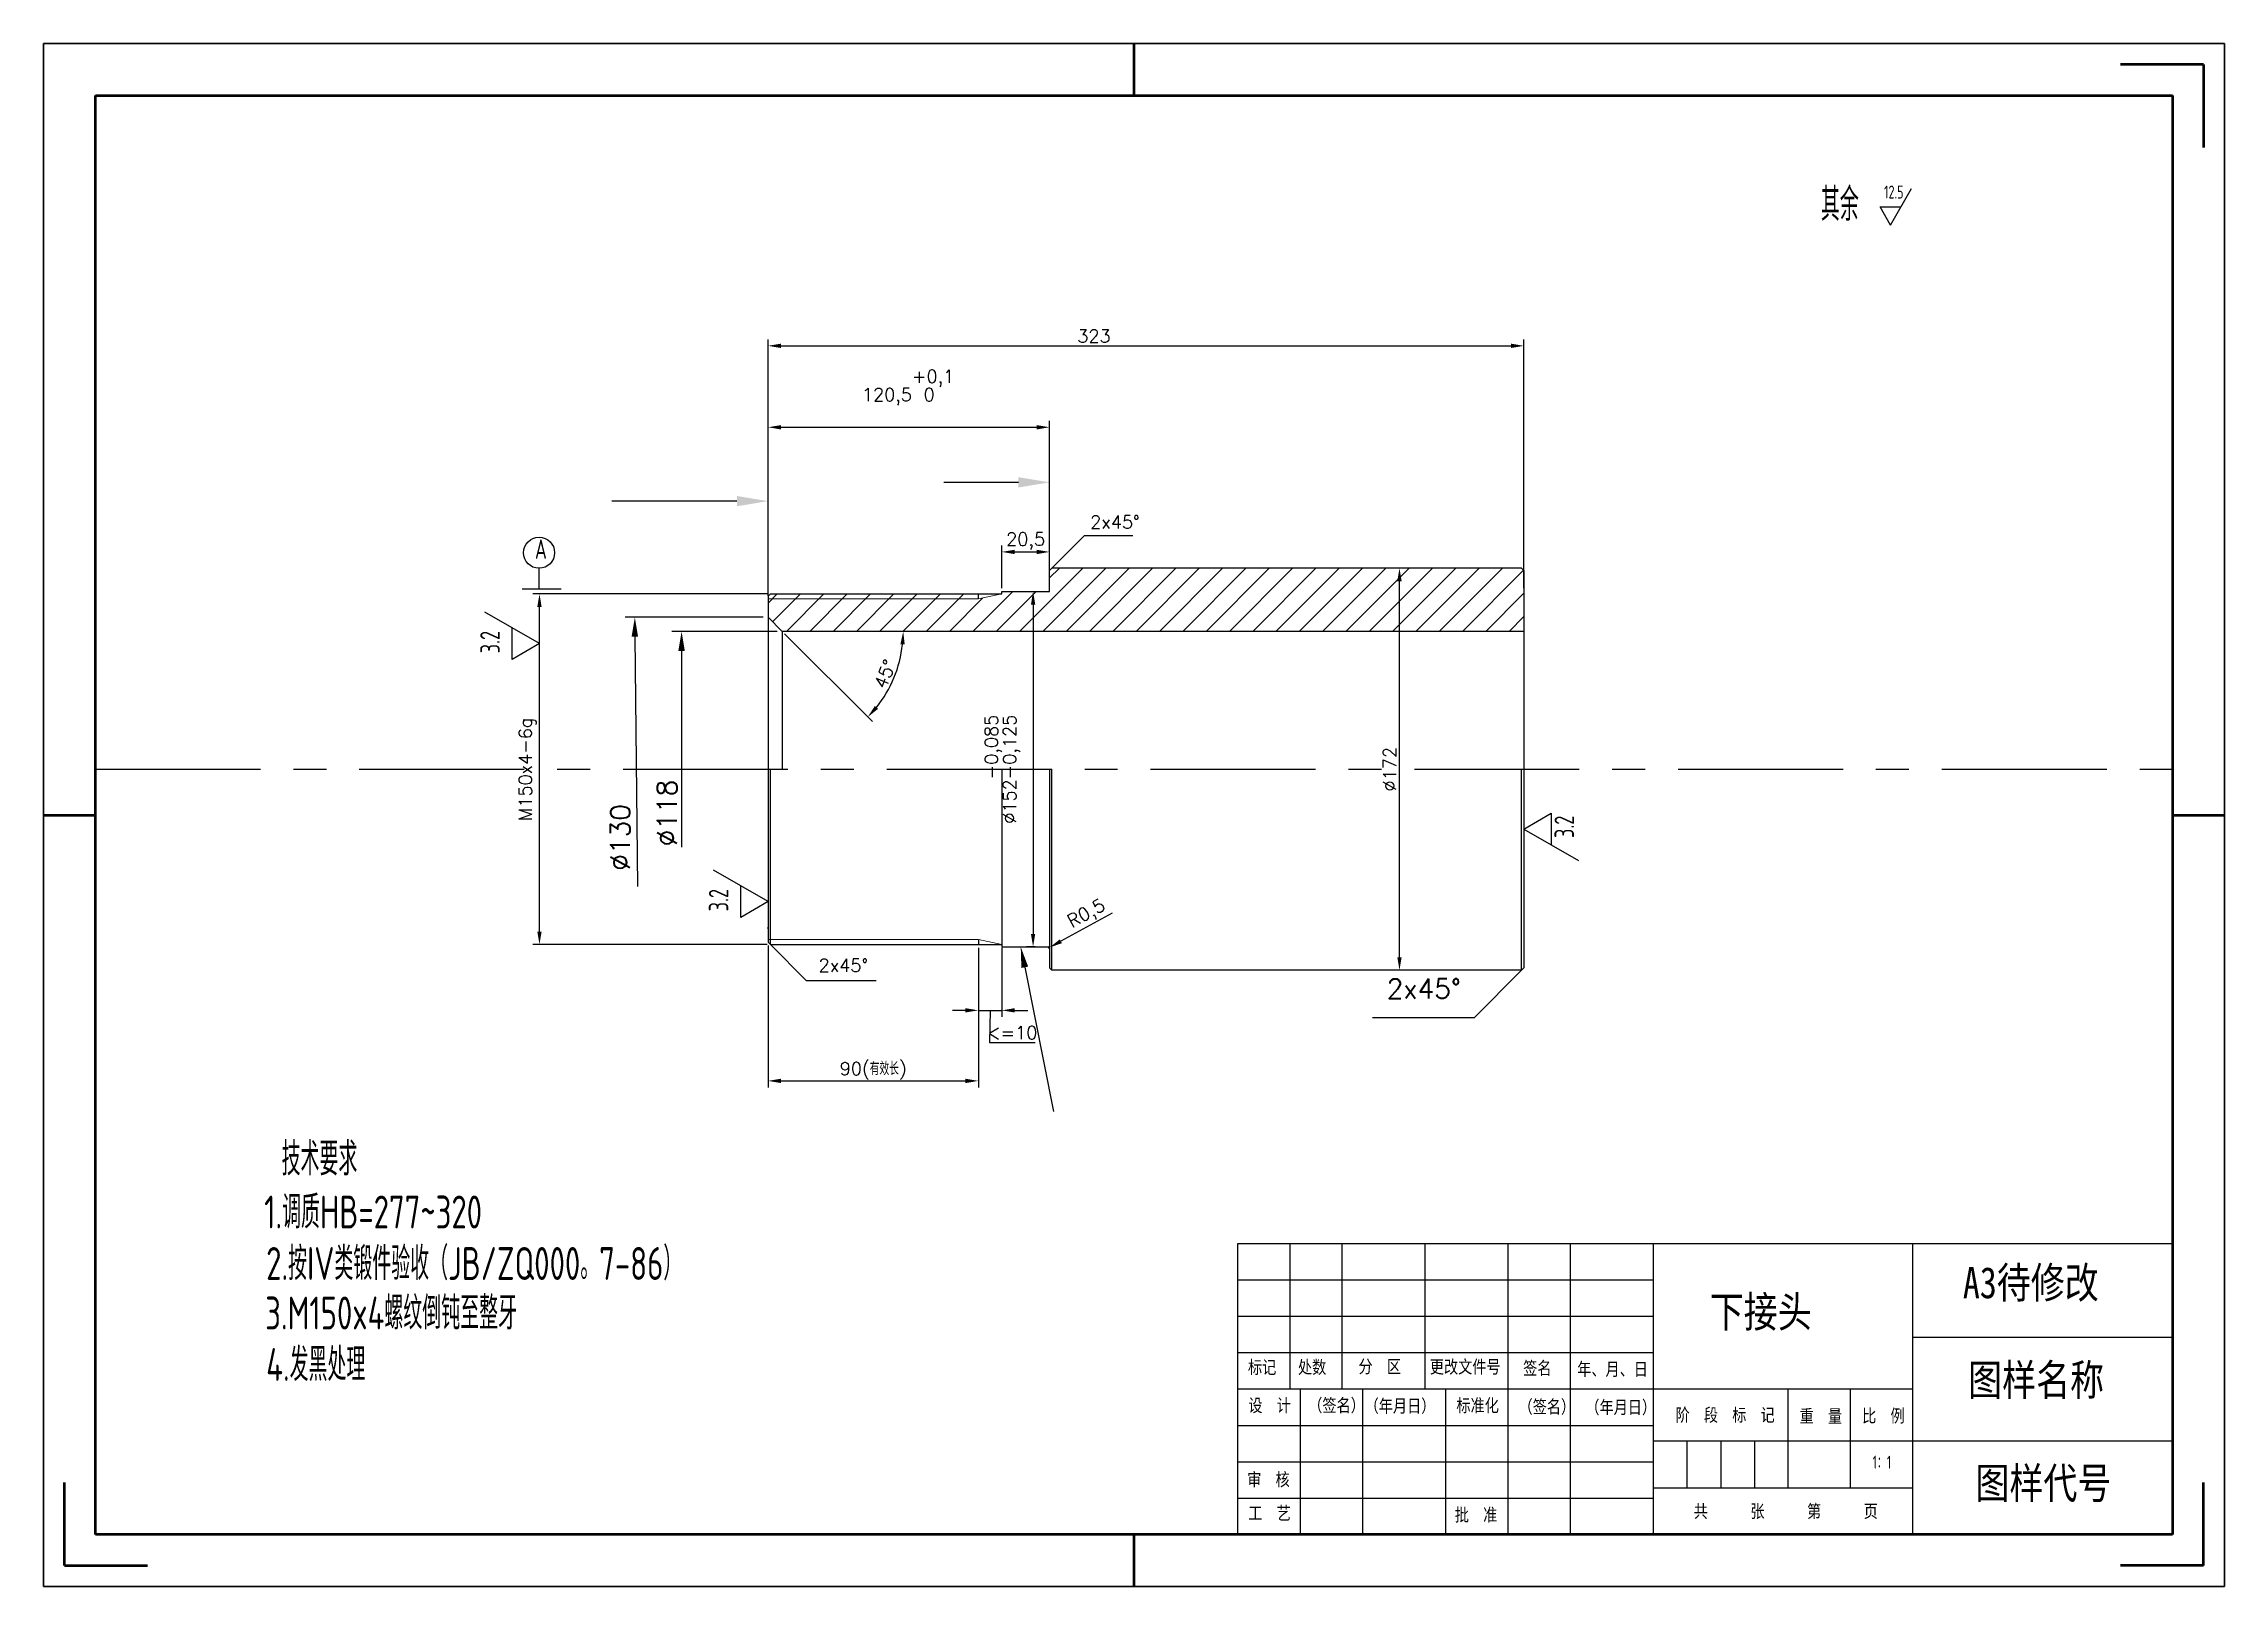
# Model space of a CAD drawing. Header units: millimetres. Extents: x 436 to 5898, y 1945 to 3729.
# Drawn here: x 1203 to 1623, y 3431.9 to 3728.9 of the extents above; entities that cross this region are included whole.
import ezdxf
from ezdxf import colors
from ezdxf.entities.mleader import LeaderData, LeaderLine
from ezdxf.math import Vec2, Vec3

# ---------------------------------------------------------------- set-up
doc = ezdxf.new("R2010")
doc.units = ezdxf.units.MM
doc.linetypes.add('CENTER', pattern=[50.8, 31.75, -6.35, 6.35, -6.35])
for name, color, linetype, lineweight in [('中心线层', 1, 'CENTER', 25), ('总内框线', 7, 'Continuous', 50), ('总外框线', 7, 'Continuous', 30), ('标注层', 3, 'Continuous', 25), ('细线层', 6, 'Continuous', 20)]:
    doc.layers.add(name, color=color, linetype=linetype, lineweight=lineweight)
doc.styles.get("Standard").update_dxf_attribs({"font": 'txt', "bigfont": 'gbcbig.shx'})
doc.styles.add('陈杰（2）', font='gbenor.shx', dxfattribs={"width": 0.8, "bigfont": 'gbcbig.shx'})
doc.dimstyles.new('ISO-25', dxfattribs={"dimtxt": 2.5, "dimasz": 2.5, "dimexe": 1.25, "dimexo": 0.625, "dimtad": 1, "dimdec": 3, "dimlfac": 2.222222, "dimtxsty": 'Standard', "dimcen": 2.5, "dimadec": 0, "dimazin": 0, "dimtp": -0.145, "dimtm": 0.18, "dimtfac": 1, "dimtdec": 3, "dimtmove": 1, "dimatfit": 3, "dimfxl": 1, "dimarcsym": 0})
doc.dimstyles.new('上接头', dxfattribs={"dimtxt": 2.5, "dimasz": 2.5, "dimexe": 1.25, "dimexo": 0.625, "dimtad": 1, "dimdec": 0, "dimlfac": 2.222222, "dimtxsty": 'Standard', "dimcen": 2.5, "dimadec": 0, "dimazin": 0, "dimtp": -0.145, "dimtm": 0.18, "dimtfac": 1, "dimtdec": 0, "dimtmove": 1, "dimatfit": 3, "dimfxl": 1, "dimarcsym": 0})

msp = doc.modelspace()

# ---------------------------------------------------------------- texts
at = {"width": 93.0192856, "attachment_point": 1, "style": '陈杰（2）'}
for s, insert, char_height in [('{\\fSimSun|b0|i0|c134|p2;A3待修改}', (1572.6727, 3493.35459), 6), ('{\\fSimSun|b0|i0|c134|p2;下接头}', (1523.92098, 3487.75611), 6), ('{\\fSimSun|b0|i0|c134|p2;标记}', (1434.99323, 3475.32219), 2.5), ('{\\fSimSun|b0|i0|c134|p2;处数}', (1444.61437, 3475.33709), 2.5), ('{\\fSimSun|b0|i0|c134|p2;分\u3000区}', (1456.27532, 3475.46125), 2.5), ('{\\fSimSun|b0|i0|c134|p2;更改文件号}', (1470.01009, 3475.40662), 2.5), ('{\\fSimSun|b0|i0|c134|p2;签名}', (1487.99448, 3475.14836), 2.5), ('{\\fSimSun|b0|i0|c134|p2;年、月、日}', (1498.38905, 3474.95467), 2.5), ('{\\fSimSun|b0|i0|c134|p2;图样名称}', (1573.68402, 3474.6297), 6), ('{\\fSimSun|b0|i0|c134|p2;设\u3000计}', (1435.05273, 3467.98173), 2.5), ('{\\fSimSun|b0|i0|c134|p2;（签名）}', (1446.59469, 3467.98173), 2.5), ('{\\fSimSun|b0|i0|c134|p2;\u3000（年月日）}', (1454.71996, 3467.8675), 2.5), ('{\\fSimSun|b0|i0|c134|p2;标准化}', (1475.12663, 3467.96683), 2.5), ('{\\fSimSun|b0|i0|c134|p2;（签名）}', (1487.09356, 3467.71851), 2.5), ('{\\fSimSun|b0|i0|c134|p2;（年月日）}', (1499.96141, 3467.61918), 2.5), ('{\\fSimSun|b0|i0|c134|p2;阶\u3000段\u3000标\u3000记}', (1517.34235, 3466.1342), 2.5), ('{\\fSimSun|b0|i0|c134|p2;重\u3000量}', (1541.22521, 3465.90575), 2.5), ('{\\fSimSun|b0|i0|c134|p2;比\u3000例}', (1553.27713, 3465.97528), 2.5), ('{\\fSimSun|b0|i0|c134|p2;审\u3000核}', (1434.84874, 3453.71304), 2.5), ('{\\fSimSun|b0|i0|c134|p2;图样代号}', (1575.08639, 3454.75385), 6), ('{\\fSimSun|b0|i0|c134|p2;工\u3000艺}', (1435.05273, 3447.22682), 2.5), ('{\\fSimSun|b0|i0|c134|p2;批\u3000准}', (1474.82066, 3446.90896), 2.5), ('{\\fSimSun|b0|i0|c134|p2;共\u3000\u3000\u3000张\u3000\u3000\u3000第\u3000\u3000\u3000页}', (1520.83554, 3447.60924), 2.5)]:
    msp.add_mtext(s, dxfattribs=dict(at, insert=insert, char_height=char_height))
at = {"layer": '总内框线', "insert": (1555.278, 3457.03714), "char_height": 2.5, "width": 8.1039029, "attachment_point": 1, "style": '陈杰（2）'}
msp.add_mtext('1：1', dxfattribs=at)
at = {"layer": '标注层', "char_height": 6.3335, "attachment_point": 1, "style": '陈杰（2）'}
for s, insert, width in [('其余', (1545.32799, 3701.10095), 11.0974874), ('技术要求', (1248.87345, 3517.33147), 22.8831988), ('1.调质HB=277~320', (1245.52423, 3507.11471), 42.9001593), ('2.按IV类锻件验收（JB/ZQ000。7-86）', (1245.89816, 3497.20642), 81.2503327), ('3.M150x4螺纹倒钝至整牙', (1245.7112, 3487.67199), 60.8589159), ('4.发黑处理', (1245.89816, 3477.76393), 22.8831988)]:
    msp.add_mtext(s, dxfattribs=dict(at, insert=insert, width=width))
at = {"layer": '标注层', "attachment_point": 1, "style": '陈杰（2）'}
for s, width, insert, char_height in [('12.5', 12.1429296, (1557.49577, 3701.56213), 2.5), ('A', 6.3818089, (1297.66098, 3633.45007), 3.75)]:
    msp.add_mtext_dynamic_manual_height_columns(s, width=width, gutter_width=99.96479, heights=[0], dxfattribs=dict(at, insert=insert, char_height=char_height))
at = {"layer": '标注层', "attachment_point": 5}
for insert, char_height in [((1409.37086, 3636.78043), 2.5), ((1357.06491, 3551.45365), 2.5), ((1468.86228, 3546.95613), 3.75)]:
    msp.add_mtext('2x45°', dxfattribs=dict(at, insert=insert, char_height=char_height))
at = {"layer": '标注层', "char_height": 3.75, "attachment_point": 1, "rotation": 90, "style": '陈杰（2）'}
for insert in [(1287.13527, 3611.52025), (1494.03435, 3575.95249), (1331.15984, 3561.83587)]:
    msp.add_mtext_dynamic_manual_height_columns('3.2', width=12.1429296, gutter_width=99.96479, heights=[0], dxfattribs=dict(at, insert=insert))
at = {"layer": '标注层', "char_height": 3.75, "attachment_point": 5, "rotation": 90}
for s, insert in [('%%C118', (1323.09292, 3580.75398)), ('%%C130', (1314.08822, 3576.06845))]:
    msp.add_mtext(s, dxfattribs=dict(at, insert=insert))

# ---------------------------------------------------------------- blocks, each defined once
blk = doc.blocks.new('*D72')
at = {"layer": 'Defpoints', "color": 0, "transparency": 16777216}
for p in [(1298.54, 3622.94), (1343.01, 3622.94), (1343.01, 3555.44)]:
    blk.add_point(p, dxfattribs=at)
at = {"layer": '标注层', "color": 0, "lineweight": -2, "transparency": 16777216}
for p, q in [((1342.39, 3622.94), (1297.29, 3622.94)), ((1298.54, 3557.94), (1298.54, 3620.44)), ((1342.39, 3555.44), (1297.29, 3555.44))]:
    blk.add_line(p, q, dxfattribs=at)
at = {"layer": '标注层', "color": 0, "transparency": 16777216}
for points in [[(1298.12, 3620.44), (1298.95, 3620.44), (1298.54, 3622.94)], [(1298.12, 3557.94), (1298.95, 3557.94), (1298.54, 3555.44)]]:
    blk.add_solid(points, dxfattribs=at)
at = {"layer": '标注层', "color": 0, "transparency": 16777216, "insert": (1296.24, 3589.19), "char_height": 2.5, "attachment_point": 5, "rotation": 90}
blk.add_mtext('M150x4-6g', dxfattribs=at)
blk = doc.blocks.new('*D137')
at = {"layer": 'Defpoints', "color": 0, "transparency": 16777216}
for p in [(1396.79, 3655.03), (1342.56, 3621.97), (1396.79, 3623.39)]:
    blk.add_point(p, dxfattribs=at)
at = {"layer": '标注层', "color": 0, "lineweight": -2, "transparency": 16777216}
for p, q in [((1342.56, 3622.59), (1342.56, 3656.28)), ((1345.06, 3655.03), (1394.29, 3655.03)), ((1396.79, 3624.02), (1396.79, 3656.28))]:
    blk.add_line(p, q, dxfattribs=at)
at = {"layer": '标注层', "color": 0, "transparency": 16777216}
for points in [[(1345.06, 3655.44), (1345.06, 3654.61), (1342.56, 3655.03)], [(1394.29, 3655.44), (1394.29, 3654.61), (1396.79, 3655.03)]]:
    blk.add_solid(points, dxfattribs=at)
at = {"layer": '标注层', "color": 0, "transparency": 16777216, "insert": (1369.53, 3662.69), "char_height": 2.5, "attachment_point": 5}
blk.add_mtext('120,5\\S+0,1^  0;', dxfattribs=at)
blk = doc.blocks.new('*D73')
at = {"layer": 'Defpoints', "color": 0, "transparency": 16777216}
for p in [(1342.56, 3555.89), (1383.06, 3555.44), (1383.06, 3529.19)]:
    blk.add_point(p, dxfattribs=at)
at = {"layer": '标注层', "color": 0, "lineweight": -2, "transparency": 16777216}
for p, q in [((1342.56, 3555.27), (1342.56, 3527.94)), ((1383.06, 3554.82), (1383.06, 3527.94)), ((1345.06, 3529.19), (1380.56, 3529.19))]:
    blk.add_line(p, q, dxfattribs=at)
at = {"layer": '标注层', "color": 0, "transparency": 16777216}
for points in [[(1345.06, 3529.61), (1345.06, 3528.77), (1342.56, 3529.19)], [(1380.56, 3529.61), (1380.56, 3528.77), (1383.06, 3529.19)]]:
    blk.add_solid(points, dxfattribs=at)
at = {"layer": '标注层', "color": 0, "transparency": 16777216, "insert": (1362.81, 3531.15), "char_height": 2.5, "attachment_point": 5}
blk.add_mtext('90(有效长)', dxfattribs=at)
blk = doc.blocks.new('*D74')
at = {"layer": 'Defpoints', "color": 0, "transparency": 16777216}
for p in [(1383.06, 3555.44), (1387.56, 3555.44), (1387.56, 3542.77)]:
    blk.add_point(p, dxfattribs=at)
at = {"layer": '标注层', "color": 0, "lineweight": -2, "transparency": 16777216}
for p, q in [((1383.06, 3554.82), (1383.06, 3541.52)), ((1387.56, 3554.82), (1387.56, 3541.52)), ((1380.56, 3542.77), (1378.06, 3542.77)), ((1383.06, 3542.77), (1387.56, 3542.77)), ((1383.06, 3542.77), (1387.56, 3542.77)), ((1385.31, 3542.77), (1385.24, 3536.61)), ((1390.06, 3542.77), (1392.56, 3542.77)), ((1385.24, 3536.61), (1393.99, 3536.61))]:
    blk.add_line(p, q, dxfattribs=at)
at = {"layer": '标注层', "color": 0, "transparency": 16777216}
for points in [[(1380.56, 3543.19), (1380.56, 3542.36), (1383.06, 3542.77)], [(1390.06, 3543.19), (1390.06, 3542.36), (1387.56, 3542.77)]]:
    blk.add_solid(points, dxfattribs=at)
at = {"layer": '标注层', "color": 0, "transparency": 16777216, "insert": (1389.62, 3538.48), "char_height": 2.5, "attachment_point": 5}
blk.add_mtext('<=10', dxfattribs=at)
blk = doc.blocks.new('*D70')
at = {"layer": 'Defpoints', "color": 0, "transparency": 16777216}
for p in [(1396.56, 3554.77), (1396.76, 3554.87)]:
    blk.add_point(p, dxfattribs=at)
at = {"layer": '标注层', "color": 0, "lineweight": -2, "transparency": 16777216}
for p, q in [((1408.83, 3561.46), (1398.95, 3556.07)), ((1396.56, 3554.77), (1396.76, 3554.87))]:
    blk.add_line(p, q, dxfattribs=at)
at = {"layer": '标注层', "color": 0, "transparency": 16777216}
blk.add_solid([(1398.75, 3556.44), (1399.15, 3555.71), (1396.76, 3554.87)], dxfattribs=at)
at = {"layer": '标注层', "color": 0, "transparency": 16777216, "insert": (1403.99, 3561.19), "char_height": 2.5, "attachment_point": 5, "rotation": 28.6191}
blk.add_mtext('R0,5', dxfattribs=at)
blk = doc.blocks.new('*D136')
at = {"layer": 'Defpoints', "color": 0, "transparency": 16777216}
for p in [(1396.79, 3631.03), (1387.56, 3623.39), (1396.79, 3623.39)]:
    blk.add_point(p, dxfattribs=at)
at = {"layer": '标注层', "color": 0, "lineweight": -2, "transparency": 16777216}
for p, q in [((1387.56, 3624.02), (1387.56, 3632.28)), ((1390.06, 3631.03), (1394.29, 3631.03)), ((1396.79, 3624.02), (1396.79, 3632.28))]:
    blk.add_line(p, q, dxfattribs=at)
at = {"layer": '标注层', "color": 0, "transparency": 16777216}
for points in [[(1390.06, 3631.44), (1390.06, 3630.61), (1387.56, 3631.03)], [(1394.29, 3631.44), (1394.29, 3630.61), (1396.79, 3631.03)]]:
    blk.add_solid(points, dxfattribs=at)
at = {"layer": '标注层', "color": 0, "transparency": 16777216, "insert": (1392.17, 3633.11), "char_height": 2.5, "attachment_point": 5}
blk.add_mtext('20,5', dxfattribs=at)
blk = doc.blocks.new('*D135')
at = {"layer": 'Defpoints', "color": 0, "transparency": 16777216}
for p in [(1488.13, 3670.7), (1342.56, 3622.49), (1488.13, 3623.39)]:
    blk.add_point(p, dxfattribs=at)
at = {"layer": '标注层', "color": 0, "lineweight": -2, "transparency": 16777216}
for p, q in [((1342.56, 3623.12), (1342.56, 3671.95)), ((1488.13, 3624.02), (1488.13, 3671.95)), ((1345.06, 3670.7), (1485.63, 3670.7))]:
    blk.add_line(p, q, dxfattribs=at)
at = {"layer": '标注层', "color": 0, "transparency": 16777216}
for points in [[(1345.06, 3671.12), (1345.06, 3670.29), (1342.56, 3670.7)], [(1485.63, 3671.12), (1485.63, 3670.29), (1488.13, 3670.7)]]:
    blk.add_solid(points, dxfattribs=at)
at = {"layer": '标注层', "color": 0, "transparency": 16777216, "insert": (1405.32, 3672.58), "char_height": 2.5, "attachment_point": 5}
blk.add_mtext('323', dxfattribs=at)
blk = doc.blocks.new('*D75')
at = {"layer": 'Defpoints', "color": 0, "transparency": 16777216}
for p in [(1342.56, 3618.44), (1345.27, 3615.73), (1345.27, 3615.73), (1488.13, 3615.73), (1365.47, 3604.07)]:
    blk.add_point(p, dxfattribs=at)
at = {"layer": '标注层', "color": 0, "lineweight": -2, "transparency": 16777216}
blk.add_line((1345.72, 3615.29), (1362.65, 3598.35), dxfattribs=at)
blk.add_arc((1345.27, 3615.73), 23.32, 321.1448, 353.8552, dxfattribs=at)
at = {"layer": '标注层', "color": 0, "transparency": 16777216}
for points in [[(1368.05, 3613.25), (1368.88, 3613.21), (1368.6, 3615.73)], [(1363.75, 3600.82), (1363.13, 3601.38), (1361.76, 3599.24)]]:
    blk.add_solid(points, dxfattribs=at)
at = {"layer": '标注层', "color": 0, "transparency": 16777216, "insert": (1365.09, 3607.52), "char_height": 2.5, "attachment_point": 5, "rotation": 67.5}
blk.add_mtext('45°', dxfattribs=at)
blk = doc.blocks.new('*D71')
at = {"layer": 'Defpoints', "color": 0, "transparency": 16777216}
for p in [(1464.17, 3627.89), (1469.68, 3627.89), (1469.68, 3550.49)]:
    blk.add_point(p, dxfattribs=at)
at = {"layer": '标注层', "color": 0, "lineweight": -2, "transparency": 16777216}
for p, q in [((1469.06, 3627.89), (1462.92, 3627.89)), ((1464.17, 3552.99), (1464.17, 3625.39)), ((1469.06, 3550.49), (1462.92, 3550.49))]:
    blk.add_line(p, q, dxfattribs=at)
at = {"layer": '标注层', "color": 0, "transparency": 16777216}
for points in [[(1463.75, 3625.39), (1464.58, 3625.39), (1464.17, 3627.89)], [(1463.75, 3552.99), (1464.58, 3552.99), (1464.17, 3550.49)]]:
    blk.add_solid(points, dxfattribs=at)
at = {"layer": '标注层', "color": 0, "transparency": 16777216, "insert": (1462.29, 3589.19), "char_height": 2.5, "attachment_point": 5, "rotation": 90}
blk.add_mtext('%%C172', dxfattribs=at)
blk = doc.blocks.new('*D153')
at = {"layer": 'Defpoints', "color": 0, "transparency": 16777216}
for p in [(1393.6, 3623.39), (1393.6, 3554.99), (1394.62, 3554.99)]:
    blk.add_point(p, dxfattribs=at)
at = {"layer": '标注层', "color": 0, "lineweight": -2, "transparency": 16777216}
for p, q in [((1393.6, 3620.89), (1393.6, 3557.49)), ((1394.23, 3623.39), (1394.85, 3623.39)), ((1394, 3554.99), (1392.35, 3554.99))]:
    blk.add_line(p, q, dxfattribs=at)
at = {"layer": '标注层', "color": 0, "transparency": 16777216}
for points in [[(1393.19, 3620.89), (1394.02, 3620.89), (1393.6, 3623.39)], [(1393.19, 3557.49), (1394.02, 3557.49), (1393.6, 3554.99)]]:
    blk.add_solid(points, dxfattribs=at)
at = {"layer": '标注层', "color": 0, "transparency": 16777216, "insert": (1387.33, 3589.19), "char_height": 2.5, "attachment_point": 5, "rotation": 90}
blk.add_mtext('%%C152\\S-0,085^ -0,125;', dxfattribs=at)

# ---------------------------------------------------------------- dimensions: what is measured, and where the dimension line sits
at = {"layer": '标注层'}
for base, p1, p2, dimstyle, override, picture, middle, dimtype in [((1488.13461, 3670.70351), (1342.56107, 3622.49114), (1488.13461, 3623.39114), '上接头', {"dimscale": 0, "dimtix": 0, "dimtofl": 1, "dimtmove": 1, "dimatfit": 3}, '*D135', (1405.32386, 3670.70351), 128), ((1396.78553, 3655.02593), (1342.56107, 3621.9669), (1396.78553, 3623.39114), 'ISO-25', {"dimgap": 0.625, "dimdec": 1, "dimtol": 1, "dimlim": 0, "dimtp": 0.1, "dimtm": 0}, '*D137', (1369.52699, 3658.73661), 160)]:
    dim = msp.add_linear_dim(base=base, p1=p1, p2=p2, dimstyle=dimstyle, override=override, dxfattribs=at)
    dim.commit()
    dim.dimension.update_dxf_attribs({"geometry": picture, "text_midpoint": middle, "dimtype": dimtype})
dim = msp.add_linear_dim(base=(1396.78553, 3631.02706), p1=(1387.56062, 3623.39114), p2=(1396.78553, 3623.39114), dimstyle='ISO-25', dxfattribs=at)
dim.commit()
dim.dimension.update_dxf_attribs({"geometry": '*D136', "text_midpoint": (1392.17307, 3631.02706), "dimtype": 160})
dim = msp.add_linear_dim(base=(1464.16528, 3627.89109), p1=(1469.68402, 3550.49187), p2=(1469.68402, 3627.89109), angle=90, text='%%C172', dimstyle='ISO-25', dxfattribs=at)
dim.commit()
dim.dimension.update_dxf_attribs({"geometry": '*D71', "text_midpoint": (1462.29028, 3589.19148)})
dim = msp.add_linear_dim(base=(1298.53649, 3622.94114), p1=(1343.01107, 3555.44182), p2=(1343.01107, 3622.94114), angle=90, text='M150x4-6g', dimstyle='ISO-25', dxfattribs=at)
dim.commit()
dim.dimension.update_dxf_attribs({"geometry": '*D72', "text_midpoint": (1298.53649, 3589.19148), "dimtype": 160})
dim = msp.add_linear_dim(base=(1393.6045, 3554.9922), p1=(1393.6045, 3623.3922), p2=(1394.62133, 3554.9922), angle=90, text='%%C<>', dimstyle='上接头', override={"dimscale": 0, "dimgap": 0.625, "dimtol": 1, "dimlim": 0, "dimtp": -0.085, "dimtm": 0.125, "dimtdec": 3, "dimtix": 0, "dimtofl": 1, "dimtmove": 1, "dimatfit": 3}, dxfattribs=at)
dim.commit()
dim.dimension.update_dxf_attribs({"geometry": '*D153', "text_midpoint": (1391.28708, 3589.1922), "dimtype": 128})
dim = msp.add_angular_dim_2l(base=(1365.47097, 3604.0677), line1=((1488.13461, 3615.72866), (1345.27359, 3615.72866)), line2=((1342.56107, 3618.44119), (1345.27359, 3615.72866)), dimstyle='ISO-25', dxfattribs=at)
dim.commit()
dim.dimension.update_dxf_attribs({"geometry": '*D75', "text_midpoint": (1365.08797, 3607.52128)})
dim = msp.add_radius_dim(center=(1396.56053, 3554.76682), mpoint=(1396.75804, 3554.87459), dimstyle='ISO-25', dxfattribs=at)
dim.commit()
dim.dimension.update_dxf_attribs({"geometry": '*D70', "text_midpoint": (1403.98975, 3561.19387)})
for base, p1, p2, text, picture, middle in [((1383.06066, 3529.1908), (1342.56107, 3555.89182), (1383.06066, 3555.44182), '90(有效长)', '*D73', (1362.81087, 3529.1908)), ((1387.56062, 3542.77372), (1383.06066, 3555.44182), (1387.56062, 3555.44182), '<=<>', '*D74', (1385.86939, 3536.609))]:
    dim = msp.add_linear_dim(base=base, p1=p1, p2=p2, text=text, dimstyle='ISO-25', dxfattribs=at)
    dim.commit()
    dim.dimension.update_dxf_attribs({"geometry": picture, "text_midpoint": middle, "dimtype": 160})

# ---------------------------------------------------------------- hatches: boundary and pattern name
at = {"layer": '标注层'}
h = msp.add_hatch(dxfattribs=at)
h.set_pattern_fill('ANSI31', color=2)
h.set_pattern_definition([(45, (0, -24.8185), (-2.245064, 2.245064), [])])
h.paths.add_polyline_path([(1488.13461, 3627.44109), (1487.68461, 3627.89109), (1397.23553, 3627.89109), (1396.78553, 3627.44109), (1396.78553, 3623.39114), (1387.56062, 3623.39114), (1387.56062, 3622.94114), (1383.06066, 3621.9669), (1342.56107, 3621.9669), (1342.56107, 3618.44119), (1345.27359, 3615.72866), (1488.13461, 3615.72866)])
h.paths.add_polyline_path([(1383.06066, 3622.94114), (1343.01107, 3622.94114), (1342.56107, 3622.49114), (1342.56107, 3621.9669), (1383.06066, 3621.9669)])

# ---------------------------------------------------------------- linework, layer by layer
for p, q in [((1557.03841, 3718.88166), (1613.03841, 3718.88166)), ((1613.03841, 3718.88166), (1613.03841, 3538.88166)), ((1397.23553, 3627.89109), (1396.78553, 3627.44109)), ((1396.78553, 3623.39114), (1396.78553, 3627.44109)), ((1487.68461, 3627.89109), (1397.23553, 3627.89109)), ((1487.68461, 3627.89109), (1488.13461, 3627.44109)), ((1488.13461, 3627.44109), (1488.13461, 3550.94187)), ((1343.01107, 3622.94114), (1342.56107, 3622.49114)), ((1342.56107, 3622.49114), (1342.56107, 3555.89182)), ((1343.01107, 3622.94114), (1387.56062, 3622.94114)), ((1383.06066, 3621.9669), (1383.06066, 3622.94114)), ((1387.56062, 3623.39114), (1396.78553, 3623.39114)), ((1387.56062, 3622.94114), (1387.56062, 3623.39114)), ((1342.56107, 3618.44119), (1345.27359, 3615.72866)), ((1488.13461, 3615.72866), (1345.27359, 3615.72866)), ((1345.27359, 3615.72866), (1345.27359, 3589.19148)), ((1343.01107, 3555.44182), (1343.01107, 3589.19148)), ((1387.56062, 3589.19148), (1387.56062, 3554.99182)), ((1396.78553, 3589.19148), (1396.78553, 3550.94187)), ((1397.23553, 3550.49187), (1397.23553, 3589.19148)), ((1487.68461, 3550.49187), (1487.68461, 3589.19148)), ((1342.56107, 3558.44179), (1342.56107, 3558.81678)), ((1343.01107, 3555.44182), (1342.56107, 3555.89182)), ((1343.01107, 3555.44182), (1387.56062, 3555.44182)), ((1383.06066, 3556.41606), (1383.06066, 3555.44182)), ((1387.56062, 3554.99182), (1396.56053, 3554.99182)), ((1396.78553, 3550.94187), (1397.23553, 3550.49187)), ((1487.68461, 3550.49187), (1397.23553, 3550.49187)), ((1488.13461, 3550.94187), (1487.68461, 3550.49187)), ((1433.03841, 3497.88166), (1613.03841, 3497.88166)), ((1433.03841, 3441.88166), (1433.03841, 3497.88166)), ((1443.03841, 3497.88166), (1443.03841, 3469.88166)), ((1453.03841, 3497.88166), (1453.03841, 3469.88166)), ((1469.03841, 3497.88166), (1469.03841, 3469.88166)), ((1485.03841, 3497.88166), (1485.03841, 3469.88166)), ((1497.03841, 3497.88166), (1497.03841, 3441.88166)), ((1513.03841, 3497.88166), (1513.03841, 3441.88166)), ((1563.03841, 3441.88166), (1563.03841, 3497.88166)), ((1613.03841, 3497.88166), (1613.03841, 3441.88166)), ((1433.03841, 3490.88166), (1513.03841, 3490.88166)), ((1433.03841, 3483.88166), (1513.03841, 3483.88166)), ((1563.03841, 3479.88166), (1613.03841, 3479.88166)), ((1433.03841, 3476.88166), (1513.03841, 3476.88166)), ((1433.03841, 3469.88166), (1563.03841, 3469.88166)), ((1445.03841, 3469.88166), (1445.03841, 3441.88166)), ((1457.03841, 3469.88166), (1457.03841, 3441.88166)), ((1473.03841, 3469.88166), (1473.03841, 3441.88166)), ((1485.03841, 3469.88166), (1485.03841, 3441.88166)), ((1539.03841, 3450.88166), (1539.03841, 3469.88166)), ((1551.03841, 3450.88166), (1551.03841, 3469.88166)), ((1433.03841, 3462.88166), (1513.03841, 3462.88166)), ((1513.03841, 3459.88166), (1563.03841, 3459.88166)), ((1519.53841, 3459.88166), (1519.53841, 3450.88166)), ((1526.03841, 3459.88166), (1526.03841, 3450.88166)), ((1532.53841, 3459.88166), (1532.53841, 3450.88166)), ((1563.03841, 3459.88166), (1613.03841, 3459.88166)), ((1433.03841, 3455.88166), (1513.03841, 3455.88166)), ((1433.03841, 3448.88166), (1513.03841, 3448.88166)), ((1513.03841, 3450.88166), (1563.03841, 3450.88166)), ((1613.03841, 3441.88166), (1433.03841, 3441.88166))]:
    msp.add_line(p, q)
msp.add_arc((1396.56053, 3554.76682), 0.225, 0, 90)
at = {"layer": '中心线层'}
msp.add_line((1213.03841, 3589.19148), (1613.03841, 3589.19148), dxfattribs=at)
at = {"layer": '总内框线'}
for p, q in [((1413.03841, 3718.88166), (1413.03841, 3728.88166)), ((1619.03841, 3724.88166), (1603.03841, 3724.88166)), ((1619.03841, 3724.88166), (1619.03841, 3708.88166)), ((1213.03841, 3441.88166), (1213.03841, 3718.88166)), ((1213.03841, 3718.88166), (1613.03841, 3718.88166)), ((1613.03841, 3718.88166), (1613.03841, 3441.88166)), ((1203.03841, 3580.38166), (1213.03841, 3580.38166)), ((1613.03841, 3580.38166), (1623.03841, 3580.38166)), ((1207.03841, 3435.88166), (1207.03841, 3451.88166)), ((1619.03841, 3435.88166), (1619.03841, 3451.88166)), ((1613.03841, 3441.88166), (1213.03841, 3441.88166)), ((1413.03841, 3431.88166), (1413.03841, 3441.88166)), ((1207.03841, 3435.88166), (1223.03841, 3435.88166)), ((1619.03841, 3435.88166), (1603.03841, 3435.88166))]:
    msp.add_line(p, q, dxfattribs=at)
at = {"layer": '总外框线'}
for p, q in [((1203.03841, 3431.88166), (1203.03841, 3728.88166)), ((1203.03841, 3728.88166), (1623.03841, 3728.88166)), ((1623.03841, 3728.88166), (1623.03841, 3431.88166)), ((1623.03841, 3431.88166), (1203.03841, 3431.88166))]:
    msp.add_line(p, q, dxfattribs=at)
at = {"layer": '标注层'}
for p, q in [((1558.73904, 3693.96131), (1562.78654, 3700.96131)), ((1558.73904, 3693.96131), (1556.7153, 3697.46131)), ((1556.7153, 3697.46131), (1560.76279, 3697.46131)), ((1397.23553, 3627.89109), (1403.51827, 3634.17383)), ((1403.51827, 3634.17383), (1412.78512, 3634.17383)), ((1298.4539, 3623.86306), (1298.4539, 3627.88581)), ((1302.72224, 3623.86306), (1295.22224, 3623.86306)), ((1298.53649, 3613.38516), (1288.03649, 3619.4564)), ((1293.28649, 3610.34954), (1293.28649, 3616.42078)), ((1341.62357, 3618.44119), (1315.02572, 3618.44119)), ((1298.53649, 3613.38516), (1293.28649, 3610.34954)), ((1316.90072, 3614.69119), (1317.4062, 3566.59834)), ((1344.33609, 3615.72866), (1324.03042, 3615.72866)), ((1325.90542, 3611.97866), (1325.90542, 3574.19148)), ((1488.13461, 3577.67632), (1493.38461, 3580.71194)), ((1493.38461, 3580.71194), (1493.38461, 3574.6407)), ((1488.13461, 3577.67632), (1498.63461, 3571.60508)), ((1342.56107, 3563.70079), (1332.06107, 3569.77203)), ((1337.31107, 3560.66517), (1337.31107, 3566.73641)), ((1342.56107, 3563.70079), (1337.31107, 3560.66517)), ((1343.01107, 3555.44182), (1349.91867, 3548.53422)), ((1487.68461, 3550.49187), (1478.53347, 3541.34073)), ((1349.91867, 3548.53422), (1363.37405, 3548.53422)), ((1478.53347, 3541.34073), (1458.98116, 3541.34073))]:
    msp.add_line(p, q, dxfattribs=at)
at = {"layer": '标注层', "linetype": 'ByBlock', "lineweight": -2}
msp.add_lwpolyline([(1392.00198, 3551.06847), (1397.5185, 3523.29573)], dxfattribs=at)
at = {"layer": '标注层'}
msp.add_circle((1298.4539, 3630.87936), 2.99355, dxfattribs=at)
for points in [[(1316.27572, 3614.69119), (1317.52572, 3614.69119), (1316.90072, 3618.44119)], [(1325.28042, 3611.97866), (1326.53042, 3611.97866), (1325.90542, 3615.72866)], [(1391.34809, 3550.93859), (1391.22268, 3554.99182), (1392.65587, 3551.19835)]]:
    msp.add_solid(points, dxfattribs=at)
at = {"layer": '细线层'}
for p, q in [((1383.06066, 3621.9669), (1342.56107, 3621.9669)), ((1383.06066, 3621.9669), (1387.56062, 3622.94114)), ((1383.06066, 3556.41606), (1342.56107, 3556.41606)), ((1383.06066, 3556.41606), (1387.56062, 3555.44182))]:
    msp.add_line(p, q, dxfattribs=at)

msp.set_redraw_order([(e.dxf.handle, doc.entitydb.next_handle()) for e in msp.query("TEXT MTEXT ATTDEF DIMENSION ARC_DIMENSION")])  # texts and dimensions are drawn at this point

# ---------------------------------------------------------------- leaders
at = {"layer": '标注层'}
ml = msp.add_multileader_mtext('Standard', dxfattribs=at)
ml.set_content('', color=256)
ml.set_leader_properties()
ml.build(insert=Vec2(0, 0))
ml.multileader.update_dxf_attribs({"text_right_attachment_type": 6, "dogleg_length": 0.36, "arrow_head_size": 6})
ctx = ml.context
ctx.base_point, ctx.char_height, ctx.arrow_head_size, ctx.landing_gap_size, ctx.plane_origin = Vec3(1373.40336, 3647.42282), 6, 6, 3, Vec3(1396.78553, 3644.42282)
ctx.right_attachment, ctx.text_align_type = 6, 2
notes = []
notes.append((ctx, [(0, (1, 1, 0), (1379.94336, 3644.42282), (-1, 0), 0.54, [(0, [(1396.78553, 3644.42282)], 0, [])])]))
ctx.mtext.insert, ctx.mtext.alignment, ctx.mtext.flow_direction = Vec3(1376.40336, 3650.42282), 3, 5
ml = msp.add_multileader_mtext('Standard', dxfattribs=at)
ml.set_content('', color=256)
ml.set_leader_properties()
ml.build(insert=Vec2(0, 0))
ml.multileader.update_dxf_attribs({"text_right_attachment_type": 6, "dogleg_length": 0.36, "arrow_head_size": 6})
ctx = ml.context
ctx.base_point, ctx.char_height, ctx.arrow_head_size, ctx.landing_gap_size, ctx.plane_origin = Vec3(1309.47726, 3643.80602), 6, 6, 3, Vec3(1342.56107, 3640.80602)
ctx.right_attachment, ctx.text_align_type = 6, 2
notes.append((ctx, [(0, (1, 1, 0), (1316.01726, 3640.80602), (-1, 0), 0.54, [(0, [(1342.56107, 3640.80602)], 0, [])])]))
ctx.mtext.insert, ctx.mtext.alignment, ctx.mtext.flow_direction = Vec3(1312.47726, 3646.80602), 3, 5
for ctx, leaders in notes:
    for number, flags, end, landing, length, lines in leaders:
        leader = LeaderData()
        leader.index, (leader.has_last_leader_line, leader.has_dogleg_vector, leader.attachment_direction) = number, flags
        leader.last_leader_point, leader.dogleg_vector, leader.dogleg_length = Vec3(end), Vec3(landing), length
        for number, points, colour, breaks in lines:
            line = LeaderLine()
            line.index, line.vertices, line.color, line.breaks = number, Vec3.list(points), colors.encode_raw_color(colour), breaks
            leader.lines.append(line)
        ctx.leaders.append(leader)

doc.saveas('drawing.dxf')
